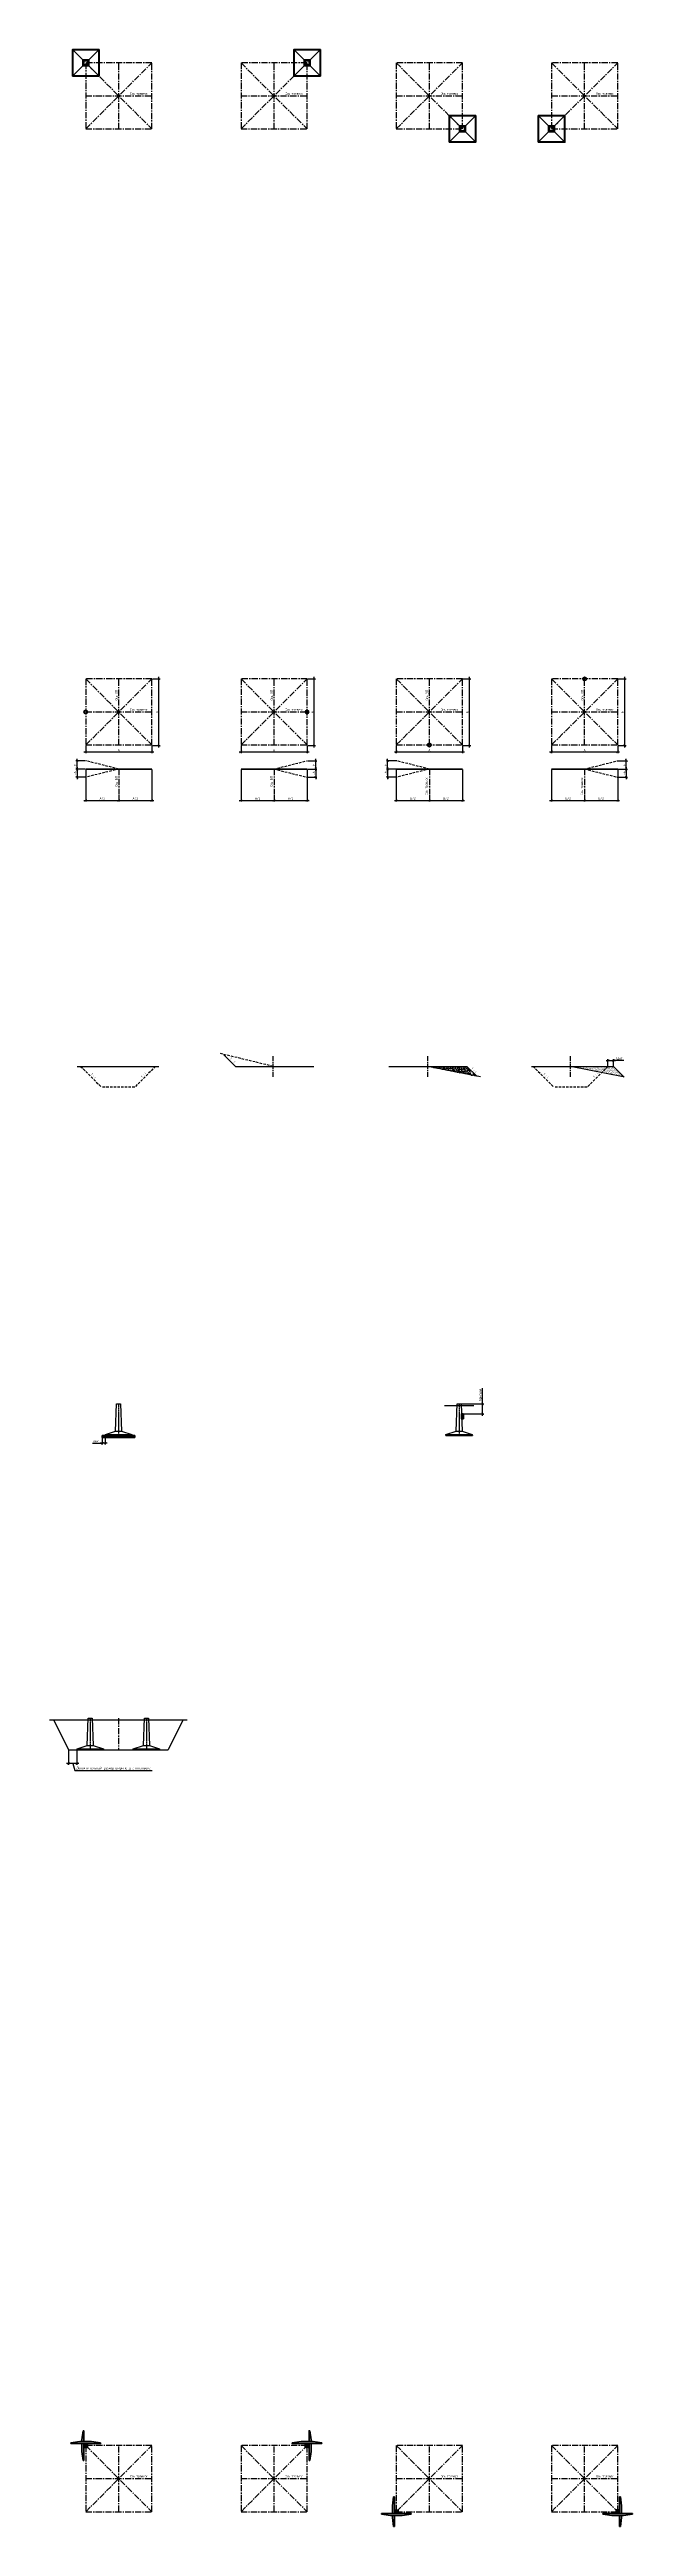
# Model space of a CAD drawing. Header units: millimetres. Extents: x 13371 to 72491, y -203173 to 48018.
import ezdxf

# ---------------------------------------------------------------- set-up
doc = ezdxf.new("R2010")
doc.units = ezdxf.units.MM
doc.linetypes.add('невидимая', pattern=[0.375, 0.25, -0.125])
doc.linetypes.add('осевая', pattern=[2, 1.25, -0.25, 0.25, -0.25])
for name, color, linetype, lineweight in [('Невидимая', 7, 'невидимая', 25), ('Осевая', 7, 'осевая', 25), ('Основная', 7, 'Continuous', 50), ('Тонкая', 7, 'Continuous', 25)]:
    doc.layers.add(name, color=color, linetype=linetype, lineweight=lineweight)
doc.layers.add('Непечатаемый', color=252, linetype='невидимая', lineweight=25, plot=False)
doc.styles.add('ГОСТ 2.304', font='CS_Gost2304.shx')
doc.dimstyles.new('СПДС', dxfattribs={"dimscale": 100, "dimtxt": 2.5, "dimasz": 2.5, "dimexe": 1.25, "dimexo": 0.625, "dimtad": 1, "dimdec": 0, "dimtxsty": 'ГОСТ 2.304', "dimblk": 'ARCHTICK', "dimblk1": 'ARCHTICK', "dimblk2": 'ARCHTICK', "dimcen": 2.5, "dimdle": 2, "dimadec": 0, "dimazin": 2, "dimtfac": 0.75, "dimtdec": 4, "dimtmove": 1, "dimatfit": 3, "dimfxl": 1, "dimtolj": 1, "dimarcsym": 1})

# ---------------------------------------------------------------- blocks, each defined once
blk = doc.blocks.new('_ArchTick')
at = {"color": 0, "linetype": 'ByBlock', "const_width": 0.15}
blk.add_lwpolyline([(-0.5, -0.5), (0.5, 0.5)], dxfattribs=at)
blk = doc.blocks.new('*D4')
at = {"layer": 'Defpoints', "color": 0, "ltscale": 100, "transparency": 16777216}
for p in [(16164, -24112), (17041, -24112), (17041, -24946)]:
    blk.add_point(p, dxfattribs=at)
at = {"layer": 'Тонкая', "color": 0, "lineweight": -2, "ltscale": 100, "transparency": 16777216}
for p, q in [((16979, -24112), (16039, -24112)), ((16979, -24946), (16039, -24946)), ((16164, -25146), (16164, -23912))]:
    blk.add_line(p, q, dxfattribs=at)
at = {"layer": 'Тонкая', "color": 0, "lineweight": -2, "ltscale": 100, "transparency": 16777216, "xscale": 250, "yscale": 250, "zscale": 250}
for p, rotation in [((16164, -24112), 90), ((16164, -24946), 270)]:
    blk.add_blockref('_ArchTick', p, dxfattribs=dict(at, rotation=rotation))
at = {"layer": 'Тонкая', "color": 0, "ltscale": 100, "transparency": 16777216, "insert": (15977, -24529), "char_height": 250, "attachment_point": 5, "rotation": 90, "style": 'ГОСТ 2.304'}
blk.add_mtext('\\A1;h', dxfattribs=at)
blk = doc.blocks.new('*D5')
at = {"layer": 'Defpoints', "color": 0, "ltscale": 100, "transparency": 16777216}
for p in [(17041, -24946), (16164, -25780), (17041, -25780)]:
    blk.add_point(p, dxfattribs=at)
at = {"layer": 'Тонкая', "color": 0, "lineweight": -2, "ltscale": 100, "transparency": 16777216}
for p, q in [((16979, -24946), (16039, -24946)), ((16164, -24746), (16164, -25980)), ((16979, -25780), (16039, -25780))]:
    blk.add_line(p, q, dxfattribs=at)
at = {"layer": 'Тонкая', "color": 0, "lineweight": -2, "ltscale": 100, "transparency": 16777216, "xscale": 250, "yscale": 250, "zscale": 250}
for p, rotation in [((16164, -24946), 90), ((16164, -25780), 270)]:
    blk.add_blockref('_ArchTick', p, dxfattribs=dict(at, rotation=rotation))
at = {"layer": 'Тонкая', "color": 0, "ltscale": 100, "transparency": 16777216, "insert": (15977, -25363), "char_height": 250, "attachment_point": 5, "rotation": 90, "style": 'ГОСТ 2.304'}
blk.add_mtext('\\A1;-h', dxfattribs=at)
blk = doc.blocks.new('*D6')
at = {"layer": 'Defpoints', "color": 0, "ltscale": 100, "transparency": 16777216}
for p in [(39491, -24112), (39491, -24946), (40368, -24112)]:
    blk.add_point(p, dxfattribs=at)
at = {"layer": 'Тонкая', "color": 0, "lineweight": -2, "ltscale": 100, "transparency": 16777216}
for p, q in [((39554, -24112), (40493, -24112)), ((39554, -24946), (40493, -24946)), ((40368, -25146), (40368, -23912))]:
    blk.add_line(p, q, dxfattribs=at)
at = {"layer": 'Тонкая', "color": 0, "lineweight": -2, "ltscale": 100, "transparency": 16777216, "xscale": 250, "yscale": 250, "zscale": 250}
for p, rotation in [((40368, -24112), 90), ((40368, -24946), 270)]:
    blk.add_blockref('_ArchTick', p, dxfattribs=dict(at, rotation=rotation))
at = {"layer": 'Тонкая', "color": 0, "ltscale": 100, "transparency": 16777216, "insert": (40181, -24529), "char_height": 250, "attachment_point": 5, "rotation": 90, "style": 'ГОСТ 2.304'}
blk.add_mtext('\\A1;h', dxfattribs=at)
blk = doc.blocks.new('*D7')
at = {"layer": 'Defpoints', "color": 0, "ltscale": 100, "transparency": 16777216}
for p in [(39491, -24946), (39491, -25780), (40368, -25780)]:
    blk.add_point(p, dxfattribs=at)
at = {"layer": 'Тонкая', "color": 0, "lineweight": -2, "ltscale": 100, "transparency": 16777216}
for p, q in [((39554, -24946), (40493, -24946)), ((40368, -24746), (40368, -25980)), ((39554, -25780), (40493, -25780))]:
    blk.add_line(p, q, dxfattribs=at)
at = {"layer": 'Тонкая', "color": 0, "lineweight": -2, "ltscale": 100, "transparency": 16777216, "xscale": 250, "yscale": 250, "zscale": 250}
for p, rotation in [((40368, -24946), 90), ((40368, -25780), 270)]:
    blk.add_blockref('_ArchTick', p, dxfattribs=dict(at, rotation=rotation))
at = {"layer": 'Тонкая', "color": 0, "ltscale": 100, "transparency": 16777216, "insert": (40181, -25363), "char_height": 250, "attachment_point": 5, "rotation": 90, "style": 'ГОСТ 2.304'}
blk.add_mtext('\\A1;-h', dxfattribs=at)
blk = doc.blocks.new('*D8')
at = {"layer": 'Defpoints', "color": 0, "ltscale": 100, "transparency": 16777216}
for p in [(17041, -24946), (20391, -27502), (20391, -28125)]:
    blk.add_point(p, dxfattribs=at)
at = {"layer": 'Тонкая', "color": 0, "lineweight": -2, "ltscale": 100, "transparency": 16777216}
for p, q in [((17041, -25008), (17041, -28250)), ((20391, -27565), (20391, -28250)), ((16841, -28125), (20591, -28125))]:
    blk.add_line(p, q, dxfattribs=at)
at = {"layer": 'Тонкая', "color": 0, "lineweight": -2, "ltscale": 100, "transparency": 16777216, "xscale": 250, "yscale": 250, "zscale": 250, "rotation": 180}
blk.add_blockref('_ArchTick', (17041, -28125), dxfattribs=at)
at = {"layer": 'Тонкая', "color": 0, "lineweight": -2, "ltscale": 100, "transparency": 16777216, "xscale": 250, "yscale": 250, "zscale": 250}
blk.add_blockref('_ArchTick', (20391, -28125), dxfattribs=at)
at = {"layer": 'Тонкая', "color": 0, "ltscale": 100, "transparency": 16777216, "insert": (18716, -27928), "char_height": 250, "attachment_point": 5, "style": 'ГОСТ 2.304'}
blk.add_mtext('\\A1;A/2', dxfattribs=at)
blk = doc.blocks.new('*D9')
at = {"layer": 'Defpoints', "color": 0, "ltscale": 100, "transparency": 16777216}
for p in [(23741, -24946), (20391, -27502), (23741, -28125)]:
    blk.add_point(p, dxfattribs=at)
at = {"layer": 'Тонкая', "color": 0, "lineweight": -2, "ltscale": 100, "transparency": 16777216}
for p, q in [((23741, -25008), (23741, -28250)), ((20391, -27565), (20391, -28250)), ((20191, -28125), (23941, -28125))]:
    blk.add_line(p, q, dxfattribs=at)
at = {"layer": 'Тонкая', "color": 0, "lineweight": -2, "ltscale": 100, "transparency": 16777216, "xscale": 250, "yscale": 250, "zscale": 250, "rotation": 180}
blk.add_blockref('_ArchTick', (20391, -28125), dxfattribs=at)
at = {"layer": 'Тонкая', "color": 0, "lineweight": -2, "ltscale": 100, "transparency": 16777216, "xscale": 250, "yscale": 250, "zscale": 250}
blk.add_blockref('_ArchTick', (23741, -28125), dxfattribs=at)
at = {"layer": 'Тонкая', "color": 0, "ltscale": 100, "transparency": 16777216, "insert": (22066, -27928), "char_height": 250, "attachment_point": 5, "style": 'ГОСТ 2.304'}
blk.add_mtext('\\A1;A/2', dxfattribs=at)
blk = doc.blocks.new('*D10')
at = {"layer": 'Defpoints', "color": 0, "ltscale": 100, "transparency": 16777216}
for p in [(32791, -24946), (36141, -27502), (36141, -28125)]:
    blk.add_point(p, dxfattribs=at)
at = {"layer": 'Тонкая', "color": 0, "lineweight": -2, "ltscale": 100, "transparency": 16777216}
for p, q in [((32791, -25008), (32791, -28250)), ((36141, -27565), (36141, -28250)), ((32591, -28125), (36341, -28125))]:
    blk.add_line(p, q, dxfattribs=at)
at = {"layer": 'Тонкая', "color": 0, "lineweight": -2, "ltscale": 100, "transparency": 16777216, "xscale": 250, "yscale": 250, "zscale": 250, "rotation": 180}
blk.add_blockref('_ArchTick', (32791, -28125), dxfattribs=at)
at = {"layer": 'Тонкая', "color": 0, "lineweight": -2, "ltscale": 100, "transparency": 16777216, "xscale": 250, "yscale": 250, "zscale": 250}
blk.add_blockref('_ArchTick', (36141, -28125), dxfattribs=at)
at = {"layer": 'Тонкая', "color": 0, "ltscale": 100, "transparency": 16777216, "insert": (34466, -27928), "char_height": 250, "attachment_point": 5, "style": 'ГОСТ 2.304'}
blk.add_mtext('\\A1;A/2', dxfattribs=at)
blk = doc.blocks.new('*D11')
at = {"layer": 'Defpoints', "color": 0, "ltscale": 100, "transparency": 16777216}
for p in [(39491, -24946), (36141, -27502), (39491, -28125)]:
    blk.add_point(p, dxfattribs=at)
at = {"layer": 'Тонкая', "color": 0, "lineweight": -2, "ltscale": 100, "transparency": 16777216}
for p, q in [((39491, -25008), (39491, -28250)), ((36141, -27565), (36141, -28250)), ((35941, -28125), (39691, -28125))]:
    blk.add_line(p, q, dxfattribs=at)
at = {"layer": 'Тонкая', "color": 0, "lineweight": -2, "ltscale": 100, "transparency": 16777216, "xscale": 250, "yscale": 250, "zscale": 250, "rotation": 180}
blk.add_blockref('_ArchTick', (36141, -28125), dxfattribs=at)
at = {"layer": 'Тонкая', "color": 0, "lineweight": -2, "ltscale": 100, "transparency": 16777216, "xscale": 250, "yscale": 250, "zscale": 250}
blk.add_blockref('_ArchTick', (39491, -28125), dxfattribs=at)
at = {"layer": 'Тонкая', "color": 0, "ltscale": 100, "transparency": 16777216, "insert": (37816, -27928), "char_height": 250, "attachment_point": 5, "style": 'ГОСТ 2.304'}
blk.add_mtext('\\A1;A/2', dxfattribs=at)
blk = doc.blocks.new('*D12')
at = {"layer": 'Defpoints', "color": 0, "ltscale": 100, "transparency": 16777216}
for p in [(47664, -24112), (48541, -24112), (48541, -24946)]:
    blk.add_point(p, dxfattribs=at)
at = {"layer": 'Тонкая', "color": 0, "lineweight": -2, "ltscale": 100, "transparency": 16777216}
for p, q in [((48479, -24112), (47539, -24112)), ((48479, -24946), (47539, -24946)), ((47664, -25146), (47664, -23912))]:
    blk.add_line(p, q, dxfattribs=at)
at = {"layer": 'Тонкая', "color": 0, "lineweight": -2, "ltscale": 100, "transparency": 16777216, "xscale": 250, "yscale": 250, "zscale": 250}
for p, rotation in [((47664, -24112), 90), ((47664, -24946), 270)]:
    blk.add_blockref('_ArchTick', p, dxfattribs=dict(at, rotation=rotation))
at = {"layer": 'Тонкая', "color": 0, "ltscale": 100, "transparency": 16777216, "insert": (47477, -24529), "char_height": 250, "attachment_point": 5, "rotation": 90, "style": 'ГОСТ 2.304'}
blk.add_mtext('\\A1;h', dxfattribs=at)
blk = doc.blocks.new('*D13')
at = {"layer": 'Defpoints', "color": 0, "ltscale": 100, "transparency": 16777216}
for p in [(48541, -24946), (47664, -25780), (48541, -25780)]:
    blk.add_point(p, dxfattribs=at)
at = {"layer": 'Тонкая', "color": 0, "lineweight": -2, "ltscale": 100, "transparency": 16777216}
for p, q in [((48479, -24946), (47539, -24946)), ((47664, -24746), (47664, -25980)), ((48479, -25780), (47539, -25780))]:
    blk.add_line(p, q, dxfattribs=at)
at = {"layer": 'Тонкая', "color": 0, "lineweight": -2, "ltscale": 100, "transparency": 16777216, "xscale": 250, "yscale": 250, "zscale": 250}
for p, rotation in [((47664, -24946), 90), ((47664, -25780), 270)]:
    blk.add_blockref('_ArchTick', p, dxfattribs=dict(at, rotation=rotation))
at = {"layer": 'Тонкая', "color": 0, "ltscale": 100, "transparency": 16777216, "insert": (47477, -25363), "char_height": 250, "attachment_point": 5, "rotation": 90, "style": 'ГОСТ 2.304'}
blk.add_mtext('\\A1;-h', dxfattribs=at)
blk = doc.blocks.new('*D14')
at = {"layer": 'Defpoints', "color": 0, "ltscale": 100, "transparency": 16777216}
for p in [(70991, -24112), (70991, -24946), (71868, -24112)]:
    blk.add_point(p, dxfattribs=at)
at = {"layer": 'Тонкая', "color": 0, "lineweight": -2, "ltscale": 100, "transparency": 16777216}
for p, q in [((71054, -24112), (71993, -24112)), ((71054, -24946), (71993, -24946)), ((71868, -25146), (71868, -23912))]:
    blk.add_line(p, q, dxfattribs=at)
at = {"layer": 'Тонкая', "color": 0, "lineweight": -2, "ltscale": 100, "transparency": 16777216, "xscale": 250, "yscale": 250, "zscale": 250}
for p, rotation in [((71868, -24112), 90), ((71868, -24946), 270)]:
    blk.add_blockref('_ArchTick', p, dxfattribs=dict(at, rotation=rotation))
at = {"layer": 'Тонкая', "color": 0, "ltscale": 100, "transparency": 16777216, "insert": (71681, -24529), "char_height": 250, "attachment_point": 5, "rotation": 90, "style": 'ГОСТ 2.304'}
blk.add_mtext('\\A1;h', dxfattribs=at)
blk = doc.blocks.new('*D15')
at = {"layer": 'Defpoints', "color": 0, "ltscale": 100, "transparency": 16777216}
for p in [(70991, -24946), (70991, -25780), (71868, -25780)]:
    blk.add_point(p, dxfattribs=at)
at = {"layer": 'Тонкая', "color": 0, "lineweight": -2, "ltscale": 100, "transparency": 16777216}
for p, q in [((71054, -24946), (71993, -24946)), ((71868, -24746), (71868, -25980)), ((71054, -25780), (71993, -25780))]:
    blk.add_line(p, q, dxfattribs=at)
at = {"layer": 'Тонкая', "color": 0, "lineweight": -2, "ltscale": 100, "transparency": 16777216, "xscale": 250, "yscale": 250, "zscale": 250}
for p, rotation in [((71868, -24946), 90), ((71868, -25780), 270)]:
    blk.add_blockref('_ArchTick', p, dxfattribs=dict(at, rotation=rotation))
at = {"layer": 'Тонкая', "color": 0, "ltscale": 100, "transparency": 16777216, "insert": (71681, -25363), "char_height": 250, "attachment_point": 5, "rotation": 90, "style": 'ГОСТ 2.304'}
blk.add_mtext('\\A1;-h', dxfattribs=at)
blk = doc.blocks.new('*D16')
at = {"layer": 'Defpoints', "color": 0, "ltscale": 100, "transparency": 16777216}
for p in [(48541, -24946), (51891, -27502), (51891, -28125)]:
    blk.add_point(p, dxfattribs=at)
at = {"layer": 'Тонкая', "color": 0, "lineweight": -2, "ltscale": 100, "transparency": 16777216}
for p, q in [((48541, -25008), (48541, -28250)), ((51891, -27565), (51891, -28250)), ((48341, -28125), (52091, -28125))]:
    blk.add_line(p, q, dxfattribs=at)
at = {"layer": 'Тонкая', "color": 0, "lineweight": -2, "ltscale": 100, "transparency": 16777216, "xscale": 250, "yscale": 250, "zscale": 250, "rotation": 180}
blk.add_blockref('_ArchTick', (48541, -28125), dxfattribs=at)
at = {"layer": 'Тонкая', "color": 0, "lineweight": -2, "ltscale": 100, "transparency": 16777216, "xscale": 250, "yscale": 250, "zscale": 250}
blk.add_blockref('_ArchTick', (51891, -28125), dxfattribs=at)
at = {"layer": 'Тонкая', "color": 0, "ltscale": 100, "transparency": 16777216, "insert": (50216, -27928), "char_height": 250, "attachment_point": 5, "style": 'ГОСТ 2.304'}
blk.add_mtext('\\A1;В/2', dxfattribs=at)
blk = doc.blocks.new('*D17')
at = {"layer": 'Defpoints', "color": 0, "ltscale": 100, "transparency": 16777216}
for p in [(55241, -24946), (51891, -27502), (55241, -28125)]:
    blk.add_point(p, dxfattribs=at)
at = {"layer": 'Тонкая', "color": 0, "lineweight": -2, "ltscale": 100, "transparency": 16777216}
for p, q in [((55241, -25008), (55241, -28250)), ((51891, -27565), (51891, -28250)), ((51691, -28125), (55441, -28125))]:
    blk.add_line(p, q, dxfattribs=at)
at = {"layer": 'Тонкая', "color": 0, "lineweight": -2, "ltscale": 100, "transparency": 16777216, "xscale": 250, "yscale": 250, "zscale": 250, "rotation": 180}
blk.add_blockref('_ArchTick', (51891, -28125), dxfattribs=at)
at = {"layer": 'Тонкая', "color": 0, "lineweight": -2, "ltscale": 100, "transparency": 16777216, "xscale": 250, "yscale": 250, "zscale": 250}
blk.add_blockref('_ArchTick', (55241, -28125), dxfattribs=at)
at = {"layer": 'Тонкая', "color": 0, "ltscale": 100, "transparency": 16777216, "insert": (53566, -27928), "char_height": 250, "attachment_point": 5, "style": 'ГОСТ 2.304'}
blk.add_mtext('\\A1;В/2', dxfattribs=at)
blk = doc.blocks.new('*D18')
at = {"layer": 'Defpoints', "color": 0, "ltscale": 100, "transparency": 16777216}
for p in [(64291, -24946), (67641, -27502), (67641, -28125)]:
    blk.add_point(p, dxfattribs=at)
at = {"layer": 'Тонкая', "color": 0, "lineweight": -2, "ltscale": 100, "transparency": 16777216}
for p, q in [((64291, -25008), (64291, -28250)), ((67641, -27565), (67641, -28250)), ((64091, -28125), (67841, -28125))]:
    blk.add_line(p, q, dxfattribs=at)
at = {"layer": 'Тонкая', "color": 0, "lineweight": -2, "ltscale": 100, "transparency": 16777216, "xscale": 250, "yscale": 250, "zscale": 250, "rotation": 180}
blk.add_blockref('_ArchTick', (64291, -28125), dxfattribs=at)
at = {"layer": 'Тонкая', "color": 0, "lineweight": -2, "ltscale": 100, "transparency": 16777216, "xscale": 250, "yscale": 250, "zscale": 250}
blk.add_blockref('_ArchTick', (67641, -28125), dxfattribs=at)
at = {"layer": 'Тонкая', "color": 0, "ltscale": 100, "transparency": 16777216, "insert": (65966, -27928), "char_height": 250, "attachment_point": 5, "style": 'ГОСТ 2.304'}
blk.add_mtext('\\A1;В/2', dxfattribs=at)
blk = doc.blocks.new('*D19')
at = {"layer": 'Defpoints', "color": 0, "ltscale": 100, "transparency": 16777216}
for p in [(70991, -24946), (67641, -27502), (70991, -28125)]:
    blk.add_point(p, dxfattribs=at)
at = {"layer": 'Тонкая', "color": 0, "lineweight": -2, "ltscale": 100, "transparency": 16777216}
for p, q in [((70991, -25008), (70991, -28250)), ((67641, -27565), (67641, -28250)), ((67441, -28125), (71191, -28125))]:
    blk.add_line(p, q, dxfattribs=at)
at = {"layer": 'Тонкая', "color": 0, "lineweight": -2, "ltscale": 100, "transparency": 16777216, "xscale": 250, "yscale": 250, "zscale": 250, "rotation": 180}
blk.add_blockref('_ArchTick', (67641, -28125), dxfattribs=at)
at = {"layer": 'Тонкая', "color": 0, "lineweight": -2, "ltscale": 100, "transparency": 16777216, "xscale": 250, "yscale": 250, "zscale": 250}
blk.add_blockref('_ArchTick', (70991, -28125), dxfattribs=at)
at = {"layer": 'Тонкая', "color": 0, "ltscale": 100, "transparency": 16777216, "insert": (69316, -27928), "char_height": 250, "attachment_point": 5, "style": 'ГОСТ 2.304'}
blk.add_mtext('\\A1;В/2', dxfattribs=at)
blk = doc.blocks.new('*D20')
at = {"layer": 'Defpoints', "color": 0, "ltscale": 100, "transparency": 16777216}
for p in [(17041, -22508), (23741, -22508), (23741, -23211)]:
    blk.add_point(p, dxfattribs=at)
at = {"layer": 'Тонкая', "color": 0, "lineweight": -2, "ltscale": 100, "transparency": 16777216}
for p, q in [((17041, -22571), (17041, -23336)), ((23741, -22571), (23741, -23336)), ((16841, -23211), (23941, -23211))]:
    blk.add_line(p, q, dxfattribs=at)
at = {"layer": 'Тонкая', "color": 0, "lineweight": -2, "ltscale": 100, "transparency": 16777216, "xscale": 250, "yscale": 250, "zscale": 250, "rotation": 180}
blk.add_blockref('_ArchTick', (17041, -23211), dxfattribs=at)
at = {"layer": 'Тонкая', "color": 0, "lineweight": -2, "ltscale": 100, "transparency": 16777216, "xscale": 250, "yscale": 250, "zscale": 250}
blk.add_blockref('_ArchTick', (23741, -23211), dxfattribs=at)
at = {"layer": 'Тонкая', "color": 0, "ltscale": 100, "transparency": 16777216, "insert": (20391, -23024), "char_height": 250, "attachment_point": 5, "style": 'ГОСТ 2.304'}
blk.add_mtext('\\A1;А', dxfattribs=at)
blk = doc.blocks.new('*D21')
at = {"layer": 'Defpoints', "color": 0, "ltscale": 100, "transparency": 16777216}
for p in [(23741, -15808), (24468, -15808), (23741, -22571)]:
    blk.add_point(p, dxfattribs=at)
at = {"layer": 'Тонкая', "color": 0, "lineweight": -2, "ltscale": 100, "transparency": 16777216}
for p, q in [((23804, -15808), (24593, -15808)), ((24468, -22771), (24468, -15608)), ((23804, -22571), (24593, -22571))]:
    blk.add_line(p, q, dxfattribs=at)
at = {"layer": 'Тонкая', "color": 0, "lineweight": -2, "ltscale": 100, "transparency": 16777216, "xscale": 250, "yscale": 250, "zscale": 250}
for p, rotation in [((24468, -15808), 90), ((24468, -22571), 270)]:
    blk.add_blockref('_ArchTick', p, dxfattribs=dict(at, rotation=rotation))
at = {"layer": 'Тонкая', "color": 0, "ltscale": 100, "transparency": 16777216, "insert": (24281, -19190), "char_height": 250, "attachment_point": 5, "rotation": 90, "style": 'ГОСТ 2.304'}
blk.add_mtext('\\A1;В', dxfattribs=at)
blk = doc.blocks.new('*D22')
at = {"layer": 'Defpoints', "color": 0, "ltscale": 100, "transparency": 16777216}
for p in [(32791, -22508), (39491, -22508), (39491, -23211)]:
    blk.add_point(p, dxfattribs=at)
at = {"layer": 'Тонкая', "color": 0, "lineweight": -2, "ltscale": 100, "transparency": 16777216}
for p, q in [((32791, -22571), (32791, -23336)), ((39491, -22571), (39491, -23336)), ((32591, -23211), (39691, -23211))]:
    blk.add_line(p, q, dxfattribs=at)
at = {"layer": 'Тонкая', "color": 0, "lineweight": -2, "ltscale": 100, "transparency": 16777216, "xscale": 250, "yscale": 250, "zscale": 250, "rotation": 180}
blk.add_blockref('_ArchTick', (32791, -23211), dxfattribs=at)
at = {"layer": 'Тонкая', "color": 0, "lineweight": -2, "ltscale": 100, "transparency": 16777216, "xscale": 250, "yscale": 250, "zscale": 250}
blk.add_blockref('_ArchTick', (39491, -23211), dxfattribs=at)
at = {"layer": 'Тонкая', "color": 0, "ltscale": 100, "transparency": 16777216, "insert": (36141, -23024), "char_height": 250, "attachment_point": 5, "style": 'ГОСТ 2.304'}
blk.add_mtext('\\A1;А', dxfattribs=at)
blk = doc.blocks.new('*D23')
at = {"layer": 'Defpoints', "color": 0, "ltscale": 100, "transparency": 16777216}
for p in [(39491, -15808), (40218, -15808), (39491, -22571)]:
    blk.add_point(p, dxfattribs=at)
at = {"layer": 'Тонкая', "color": 0, "lineweight": -2, "ltscale": 100, "transparency": 16777216}
for p, q in [((39554, -15808), (40343, -15808)), ((40218, -22771), (40218, -15608)), ((39554, -22571), (40343, -22571))]:
    blk.add_line(p, q, dxfattribs=at)
at = {"layer": 'Тонкая', "color": 0, "lineweight": -2, "ltscale": 100, "transparency": 16777216, "xscale": 250, "yscale": 250, "zscale": 250}
for p, rotation in [((40218, -15808), 90), ((40218, -22571), 270)]:
    blk.add_blockref('_ArchTick', p, dxfattribs=dict(at, rotation=rotation))
at = {"layer": 'Тонкая', "color": 0, "ltscale": 100, "transparency": 16777216, "insert": (40031, -19190), "char_height": 250, "attachment_point": 5, "rotation": 90, "style": 'ГОСТ 2.304'}
blk.add_mtext('\\A1;В', dxfattribs=at)
blk = doc.blocks.new('*D24')
at = {"layer": 'Defpoints', "color": 0, "ltscale": 100, "transparency": 16777216}
for p in [(48541, -22508), (55241, -22508), (55241, -23211)]:
    blk.add_point(p, dxfattribs=at)
at = {"layer": 'Тонкая', "color": 0, "lineweight": -2, "ltscale": 100, "transparency": 16777216}
for p, q in [((48541, -22571), (48541, -23336)), ((55241, -22571), (55241, -23336)), ((48341, -23211), (55441, -23211))]:
    blk.add_line(p, q, dxfattribs=at)
at = {"layer": 'Тонкая', "color": 0, "lineweight": -2, "ltscale": 100, "transparency": 16777216, "xscale": 250, "yscale": 250, "zscale": 250, "rotation": 180}
blk.add_blockref('_ArchTick', (48541, -23211), dxfattribs=at)
at = {"layer": 'Тонкая', "color": 0, "lineweight": -2, "ltscale": 100, "transparency": 16777216, "xscale": 250, "yscale": 250, "zscale": 250}
blk.add_blockref('_ArchTick', (55241, -23211), dxfattribs=at)
at = {"layer": 'Тонкая', "color": 0, "ltscale": 100, "transparency": 16777216, "insert": (51891, -23024), "char_height": 250, "attachment_point": 5, "style": 'ГОСТ 2.304'}
blk.add_mtext('\\A1;А', dxfattribs=at)
blk = doc.blocks.new('*D25')
at = {"layer": 'Defpoints', "color": 0, "ltscale": 100, "transparency": 16777216}
for p in [(55241, -15808), (55968, -15808), (55241, -22571)]:
    blk.add_point(p, dxfattribs=at)
at = {"layer": 'Тонкая', "color": 0, "lineweight": -2, "ltscale": 100, "transparency": 16777216}
for p, q in [((55304, -15808), (56093, -15808)), ((55968, -22771), (55968, -15608)), ((55304, -22571), (56093, -22571))]:
    blk.add_line(p, q, dxfattribs=at)
at = {"layer": 'Тонкая', "color": 0, "lineweight": -2, "ltscale": 100, "transparency": 16777216, "xscale": 250, "yscale": 250, "zscale": 250}
for p, rotation in [((55968, -15808), 90), ((55968, -22571), 270)]:
    blk.add_blockref('_ArchTick', p, dxfattribs=dict(at, rotation=rotation))
at = {"layer": 'Тонкая', "color": 0, "ltscale": 100, "transparency": 16777216, "insert": (55781, -19190), "char_height": 250, "attachment_point": 5, "rotation": 90, "style": 'ГОСТ 2.304'}
blk.add_mtext('\\A1;В', dxfattribs=at)
blk = doc.blocks.new('*D26')
at = {"layer": 'Defpoints', "color": 0, "ltscale": 100, "transparency": 16777216}
for p in [(64291, -22508), (70991, -22508), (70991, -23211)]:
    blk.add_point(p, dxfattribs=at)
at = {"layer": 'Тонкая', "color": 0, "lineweight": -2, "ltscale": 100, "transparency": 16777216}
for p, q in [((64291, -22571), (64291, -23336)), ((70991, -22571), (70991, -23336)), ((64091, -23211), (71191, -23211))]:
    blk.add_line(p, q, dxfattribs=at)
at = {"layer": 'Тонкая', "color": 0, "lineweight": -2, "ltscale": 100, "transparency": 16777216, "xscale": 250, "yscale": 250, "zscale": 250, "rotation": 180}
blk.add_blockref('_ArchTick', (64291, -23211), dxfattribs=at)
at = {"layer": 'Тонкая', "color": 0, "lineweight": -2, "ltscale": 100, "transparency": 16777216, "xscale": 250, "yscale": 250, "zscale": 250}
blk.add_blockref('_ArchTick', (70991, -23211), dxfattribs=at)
at = {"layer": 'Тонкая', "color": 0, "ltscale": 100, "transparency": 16777216, "insert": (67641, -23024), "char_height": 250, "attachment_point": 5, "style": 'ГОСТ 2.304'}
blk.add_mtext('\\A1;А', dxfattribs=at)
blk = doc.blocks.new('*D27')
at = {"layer": 'Defpoints', "color": 0, "ltscale": 100, "transparency": 16777216}
for p in [(70991, -15808), (71718, -15808), (70991, -22571)]:
    blk.add_point(p, dxfattribs=at)
at = {"layer": 'Тонкая', "color": 0, "lineweight": -2, "ltscale": 100, "transparency": 16777216}
for p, q in [((71054, -15808), (71843, -15808)), ((71718, -22771), (71718, -15608)), ((71054, -22571), (71843, -22571))]:
    blk.add_line(p, q, dxfattribs=at)
at = {"layer": 'Тонкая', "color": 0, "lineweight": -2, "ltscale": 100, "transparency": 16777216, "xscale": 250, "yscale": 250, "zscale": 250}
for p, rotation in [((71718, -15808), 90), ((71718, -22571), 270)]:
    blk.add_blockref('_ArchTick', p, dxfattribs=dict(at, rotation=rotation))
at = {"layer": 'Тонкая', "color": 0, "ltscale": 100, "transparency": 16777216, "insert": (71531, -19190), "char_height": 250, "attachment_point": 5, "rotation": 90, "style": 'ГОСТ 2.304'}
blk.add_mtext('\\A1;В', dxfattribs=at)
blk = doc.blocks.new('*D28')
at = {"color": 0, "lineweight": -2, "ltscale": 100, "transparency": 16777216}
for p, q in [((69808, -54499), (70754, -54499)), ((70008, -55037), (70008, -54374)), ((70554, -55037), (70554, -54374)), ((71619, -54499), (70554, -54499))]:
    blk.add_line(p, q, dxfattribs=at)
at = {"layer": 'Defpoints', "color": 0, "ltscale": 100, "transparency": 16777216}
for p in [(70008, -55099), (70554, -54499), (70554, -55099)]:
    blk.add_point(p, dxfattribs=at)
at = {"color": 0, "lineweight": -2, "ltscale": 100, "transparency": 16777216, "xscale": 250, "yscale": 250, "zscale": 250, "rotation": 180}
blk.add_blockref('_ArchTick', (70008, -54499), dxfattribs=at)
at = {"color": 0, "lineweight": -2, "ltscale": 100, "transparency": 16777216, "xscale": 250, "yscale": 250, "zscale": 250}
blk.add_blockref('_ArchTick', (70554, -54499), dxfattribs=at)
at = {"color": 0, "ltscale": 100, "transparency": 16777216, "insert": (71218, -54304), "char_height": 250, "attachment_point": 5, "style": 'ГОСТ 2.304'}
blk.add_mtext('\\A1;lдоп.', dxfattribs=at)
blk = doc.blocks.new('*D29')
at = {"color": 0, "lineweight": -2, "ltscale": 100, "transparency": 16777216}
for p, q in [((18717, -92600), (18717, -93438)), ((19017, -92600), (19017, -93438)), ((17712, -93313), (18717, -93313)), ((19217, -93313), (18517, -93313))]:
    blk.add_line(p, q, dxfattribs=at)
at = {"layer": 'Defpoints', "color": 0, "ltscale": 100, "transparency": 16777216}
for p in [(18717, -92538), (19017, -92538), (18717, -93313)]:
    blk.add_point(p, dxfattribs=at)
at = {"color": 0, "lineweight": -2, "ltscale": 100, "transparency": 16777216, "xscale": 250, "yscale": 250, "zscale": 250, "rotation": 180}
blk.add_blockref('_ArchTick', (18717, -93313), dxfattribs=at)
at = {"color": 0, "lineweight": -2, "ltscale": 100, "transparency": 16777216, "xscale": 250, "yscale": 250, "zscale": 250}
blk.add_blockref('_ArchTick', (19017, -93313), dxfattribs=at)
at = {"color": 0, "ltscale": 100, "transparency": 16777216, "insert": (18088, -93119), "char_height": 250, "attachment_point": 5, "style": 'ГОСТ 2.304'}
blk.add_mtext('\\A1;свес', dxfattribs=at)
blk = doc.blocks.new('*D32')
at = {"color": 0, "lineweight": -2, "ltscale": 100, "transparency": 16777216}
for p, q in [((57297, -89338), (57297, -87744)), ((55168, -89338), (57422, -89338)), ((55413, -90344), (57422, -90344)), ((57297, -90544), (57297, -89338))]:
    blk.add_line(p, q, dxfattribs=at)
at = {"layer": 'Defpoints', "color": 0, "ltscale": 100, "transparency": 16777216}
for p in [(55106, -89338), (55350, -90344), (57297, -89338)]:
    blk.add_point(p, dxfattribs=at)
at = {"color": 0, "lineweight": -2, "ltscale": 100, "transparency": 16777216, "xscale": 250, "yscale": 250, "zscale": 250}
for p, rotation in [((57297, -89338), 90), ((57297, -90344), 270)]:
    blk.add_blockref('_ArchTick', p, dxfattribs=dict(at, rotation=rotation))
at = {"color": 0, "ltscale": 100, "transparency": 16777216, "insert": (57078, -88416), "char_height": 250, "attachment_point": 5, "rotation": 90, "style": 'ГОСТ 2.304'}
blk.add_mtext('\\A1;hригеля', dxfattribs=at)
blk = doc.blocks.new('*D33')
at = {"color": 0, "lineweight": -2, "ltscale": 100, "transparency": 16777216}
for p, q in [((15299, -124470), (15299, -125939)), ((16150, -124470), (16150, -125939)), ((16350, -125814), (15099, -125814)), ((15724, -125814), (15934, -126513)), ((15934, -126513), (23790, -126513))]:
    blk.add_line(p, q, dxfattribs=at)
at = {"layer": 'Defpoints', "color": 0, "ltscale": 100, "transparency": 16777216}
for p in [(15299, -124408), (16150, -124408), (15299, -125814)]:
    blk.add_point(p, dxfattribs=at)
at = {"color": 0, "lineweight": -2, "ltscale": 100, "transparency": 16777216, "xscale": 250, "yscale": 250, "zscale": 250, "rotation": 180}
blk.add_blockref('_ArchTick', (15299, -125814), dxfattribs=at)
at = {"color": 0, "lineweight": -2, "ltscale": 100, "transparency": 16777216, "xscale": 250, "yscale": 250, "zscale": 250}
blk.add_blockref('_ArchTick', (16150, -125814), dxfattribs=at)
at = {"color": 0, "ltscale": 100, "transparency": 16777216, "insert": (19862, -126291), "char_height": 250, "attachment_point": 5, "style": 'ГОСТ 2.304'}
blk.add_mtext('\\A1;Дополнительный размер ширине дна котлована', dxfattribs=at)

msp = doc.modelspace()

# ---------------------------------------------------------------- hatches: boundary and pattern name
at = {"ltscale": 100}
h = msp.add_hatch(dxfattribs=at)
h.set_pattern_fill('БЕТОН И ИЗДЕЛИЯ ИЗ НЕГО', color=256, scale=200, pattern_type=2)
h.set_pattern_definition([(45, (0, 0), (-70.71068, 70.71068), []), (45, (70.71, 0), (-70.71068, 70.71068), [125, -27, 0, -27])])
h.paths.add_polyline_path([(55160.5, -90844.5), (55350.5, -90844.5), (55350.5, -90344.5), (55160.5, -90344.5)])
h = msp.add_hatch(dxfattribs=at)
h.set_pattern_fill('БЕТОННАЯ ПОДГОТОВКА', color=256, scale=400, pattern_type=2)
h.set_pattern_definition([(45, (60, 60), (4e-14, 400), [56.56, -113.12, 28.28, -169.72, 56.56, -141.4454]), (135, (320, 80), (-400, 4e-14), [56.56, -84.84, 28.28, -141.44, 56.56, -198.0054]), (63.43495, (0, 0), (2e-08, 400), [44.72, -178.88, 44.72, -178.8936]), (116.56505, (0, 0), (-2e-07, 400), [44.72, -178.88, 44.72, -178.8936]), (0, (0, 40), (0, 400), [20, -160, 40, -160, 20]), (0, (0, 100), (0, 400), [-60, 40, -160, 0, -140, 0]), (0, (0, 120), (0, 400), [-160, 0, -120, 40, -80, 0]), (0, (0, 180), (0, 400), [-80, 0, -100, 40, -180, 0]), (0, (0, 240), (0, 400), [-80, 40, -160, 40, -80, 0]), (0, (0, 340), (0, 400), [-60, 40, -80, 0, -220, 0]), (0, (0, 360), (0, 400), [-80, 0, -240, 40, -40, 0]), (90, (20, 80), (-400, 2e-14), [-120, 0, -120, 0, -160, 0]), (90, (60, 0), (-400, 2e-14), [-60, 40, -160, 0, -140, 0]), (90, (100, 0), (-400, 2e-14), [-160, 0, -140, 40, -60, 0]), (90, (320, 0), (-400, 2e-14), [-80, 40, -200, 40, -40, 0]), (90, (40, 40), (-400, 2e-14), [-120, 0, -140, 0, -140, 0]), (90, (80, 40), (-400, 2e-14), [-100, 0, -220, 0, -80, 0]), (90, (120, 60), (-400, 2e-14), [-200, 0, -60, 0, -140, 0]), (90, (140, 20), (-400, 2e-14), [-180, 0, -80, 0, -100, 0]), (90, (180, 80), (-400, 2e-14), [-160, 0, -60, 0, -160, 0]), (90, (200, 100), (-400, 2e-14), [-180, 0, -80, 0, -140, 0]), (90, (220, 0), (-400, 2e-14), [-240, 0, -100, 0, -60, 0]), (90, (240, 60), (-400, 2e-14), [-80, 0, -160, 0, -160, 0]), (90, (260, 40), (-400, 2e-14), [-180, 0, -100, 0, -120, 0]), (90, (280, 20), (-400, 2e-14), [-160, 0, -120, 0, -120, 0]), (90, (320, 40), (-400, 2e-14), [-120, 0, -120, 0, -160, 0]), (90, (360, 60), (-400, 2e-14), [-160, 0, -80, 0, -160, 0]), (90, (380, 80), (-400, 2e-14), [-60, 0, -240, 0, -100, 0])])
h.paths.add_polyline_path([(22016.6, -92537.8), (21716.6, -92537.8), (19016.6, -92537.8), (18716.6, -92537.8), (18716.6, -92737.8), (20375.5, -92737.8), (22016.6, -92737.8)])
h = msp.add_hatch(dxfattribs=at)
h.set_pattern_fill('БЕТОН И ИЗДЕЛИЯ ИЗ НЕГО', color=256, scale=200, pattern_type=2)
h.set_pattern_definition([(45, (37303.96, 7483.18), (-70.71068, 70.71068), []), (45, (37374.67, 7483.18), (-70.71068, 70.71068), [125, -27, 0, -27])])
h.paths.add_polyline_path([(16841.4, -195173.2), (17241.4, -195173.2), (17241.4, -194773.2), (16841.4, -194773.2)])
h = msp.add_hatch(dxfattribs=at)
h.set_pattern_fill('БЕТОН И ИЗДЕЛИЯ ИЗ НЕГО', color=256, scale=200, pattern_type=2)
h.set_pattern_definition([(45, (53440.65, 7483.18), (-70.71068, 70.71068), []), (45, (53511.36, 7483.18), (-70.71068, 70.71068), [125, -27, 0, -27])])
h.paths.add_polyline_path([(39691.4, -195173.2), (39291.4, -195173.2), (39291.4, -194773.2), (39691.4, -194773.2)])
h = msp.add_hatch(dxfattribs=at)
h.set_pattern_fill('БЕТОН И ИЗДЕЛИЯ ИЗ НЕГО', color=256, scale=200, pattern_type=2)
h.set_pattern_definition([(45, (68803.96, 9730.41), (-70.71068, 70.71068), []), (45, (68874.67, 9730.41), (-70.71068, 70.71068), [125, -27, 0, -27])])
h.paths.add_polyline_path([(48341.4, -201473.2), (48741.4, -201473.2), (48741.4, -201873.2), (48341.4, -201873.2)])
at = {"layer": 'Тонкая', "ltscale": 100}
h = msp.add_hatch(dxfattribs=at)
h.set_pattern_fill('ПЕСЧАНЫЙ ИЛИ СУПЕСЧАНЫЕ ГРУНТЫ', color=256, scale=750, pattern_type=2)
h.set_pattern_definition([(37.5, (0, 0), (-6.00012, 183.52996), [0, -144.78, 0, -161.925, 0, -154.78125]), (7.5, (0, 0), (168.5712, 268.8094), [0, -78.105, 0, -130.4925, 0, -50.00625]), (327.5, (-117.16, 0), (296.62214, 0.53894), [0, -47.625, 0, -171.45, 0, -223.8375]), (317.5, (-117.16, 0), (286.3337, 83.5985), [0, -23.8125, 0, -112.395, 0, -128.5875])])
h.paths.add_polyline_path([(55706.1, -55099.4), (51736.7, -55099.4), (56706.1, -56099.4)])
h = msp.add_hatch(dxfattribs=at)
h.set_pattern_fill('ПЕСЧАНЫЙ ИЛИ СУПЕСЧАНЫЕ ГРУНТЫ', color=256, scale=750, pattern_type=2)
h.set_pattern_definition([(37.5, (14470.59, 0), (-6.00012, 183.52996), [0, -144.78, 0, -161.925, 0, -154.78125]), (7.5, (14470.59, 0), (168.5712, 268.8094), [0, -78.105, 0, -130.4925, 0, -50.00625]), (327.5, (14353.43, 0), (296.62214, 0.53894), [0, -47.625, 0, -171.45, 0, -223.8375]), (317.5, (14353.43, 0), (286.3337, 83.5985), [0, -23.8125, 0, -112.395, 0, -128.5875])])
h.paths.add_polyline_path([(70554.2, -55099.4), (66207.3, -55099.4), (71649.3, -56194.5)])
h = msp.add_hatch(dxfattribs=at)
h.set_pattern_fill('БЕТОН И ИЗДЕЛИЯ ИЗ НЕГО', color=256, scale=200, pattern_type=2)
h.set_pattern_definition([(45, (84940.65, 9730.41), (-70.71068, 70.71068), []), (45, (85011.36, 9730.41), (-70.71068, 70.71068), [125, -27, 0, -27])])
h.paths.add_polyline_path([(71191.4, -201473.2), (70791.4, -201473.2), (70791.4, -201873.2), (71191.4, -201873.2)])

# ---------------------------------------------------------------- linework, layer by layer
at = {"ltscale": 100}
for p, q in [((20166.6, -89337.8), (20566.6, -89337.8)), ((56392.5, -89537.8), (53418.8, -89537.8)), ((54705.7, -89337.8), (55105.7, -89337.8)), ((19031.6, -92437.8), (21701.6, -92437.8)), ((20066.6, -92087.8), (20666.6, -92087.8)), ((53555.7, -92537.8), (56255.7, -92537.8)), ((53570.7, -92437.8), (56240.7, -92437.8)), ((54605.7, -92087.8), (55205.7, -92087.8)), ((27328.9, -121407.6), (13370.8, -121407.6)), ((13798.8, -121407.6), (15298.8, -124407.6)), ((16149.9, -121407.6), (14649.9, -121407.6)), ((17299.9, -121207.6), (17699.9, -121207.6)), ((22999.9, -121207.6), (23399.9, -121207.6)), ((26900.9, -121407.6), (25400.9, -124407.6)), ((15298.8, -124407.6), (25400.9, -124407.6)), ((16164.9, -124307.6), (18834.9, -124307.6)), ((17199.9, -123957.6), (17799.9, -123957.6)), ((21864.9, -124307.6), (24534.9, -124307.6)), ((22899.9, -123957.6), (23499.9, -123957.6))]:
    msp.add_line(p, q, dxfattribs=at)
for points in [[(19016.6, -92537.8), (19031.6, -92437.8), (20066.6, -92087.8), (20166.6, -89337.8), (20566.6, -89337.8), (20666.6, -92087.8), (21701.6, -92437.8), (21716.6, -92537.8)], [(53555.7, -92537.8), (53570.7, -92437.8), (54605.7, -92087.8), (54705.7, -89337.8), (55105.7, -89337.8), (55205.7, -92087.8), (56240.7, -92437.8), (56255.7, -92537.8)], [(16149.9, -124407.6), (16164.9, -124307.6), (17199.9, -123957.6), (17299.9, -121207.6), (17699.9, -121207.6), (17799.9, -123957.6), (18834.9, -124307.6), (18849.9, -124407.6)], [(21849.9, -124407.6), (21864.9, -124307.6), (22899.9, -123957.6), (22999.9, -121207.6), (23399.9, -121207.6), (23499.9, -123957.6), (24534.9, -124307.6), (24549.9, -124407.6)], [(16841.4, -195173.2), (17241.4, -195173.2), (17241.4, -194773.2), (16841.4, -194773.2), (16841.4, -195173.2)], [(39691.4, -195173.2), (39291.4, -195173.2), (39291.4, -194773.2), (39691.4, -194773.2), (39691.4, -195173.2)], [(48341.4, -201473.2), (48741.4, -201473.2), (48741.4, -201873.2), (48341.4, -201873.2), (48341.4, -201473.2)], [(71191.4, -201473.2), (70791.4, -201473.2), (70791.4, -201873.2), (71191.4, -201873.2), (71191.4, -201473.2)]]:
    msp.add_lwpolyline(points, dxfattribs=at)
at = {"layer": 'Невидимая', "ltscale": 1000}
for p, q in [((20391.4, -24945.9), (17041.4, -24112)), ((20391.4, -24945.9), (17041.4, -25779.8)), ((36141.4, -24945.9), (39491.4, -24112)), ((36141.4, -24945.9), (39491.4, -25779.8)), ((51891.4, -24945.9), (48541.4, -24112)), ((51891.4, -24945.9), (48541.4, -25779.8)), ((67641.4, -24945.9), (70991.4, -24112)), ((67641.4, -24945.9), (70991.4, -25779.8)), ((16526.1, -55099.4), (18647.4, -57220.7)), ((24127.3, -55099.4), (22006, -57220.7)), ((36037.9, -55099.4), (30708.3, -53806.8)), ((62406.7, -55099.4), (64528, -57220.7)), ((70007.9, -55099.4), (67886.6, -57220.7)), ((22006, -57220.7), (18647.4, -57220.7)), ((67886.6, -57220.7), (64528, -57220.7))]:
    msp.add_line(p, q, dxfattribs=at)
at = {"layer": 'Непечатаемый', "ltscale": 100}
for p, q in [((17241.4, -194973.2), (16841.4, -194973.2)), ((17041.4, -195173.2), (17041.4, -194773.2)), ((39291.4, -194973.2), (39691.4, -194973.2)), ((39491.4, -195173.2), (39491.4, -194773.2)), ((48741.4, -201673.2), (48341.4, -201673.2)), ((48541.4, -201473.2), (48541.4, -201873.2)), ((70791.4, -201673.2), (71191.4, -201673.2)), ((70991.4, -201473.2), (70991.4, -201873.2))]:
    msp.add_line(p, q, dxfattribs=at)
at = {"layer": 'Осевая', "ltscale": 500}
for p, q in [((17041.4, 39968.2), (23741.4, 46668.2)), ((17041.4, 46668.2), (23741.4, 39968.2)), ((20391.4, 39968.2), (20391.4, 46668.2)), ((32791.4, 39968.2), (39491.4, 46668.2)), ((32791.4, 46668.2), (39491.4, 39968.2)), ((36141.4, 39968.2), (36141.4, 46668.2)), ((48541.4, 39968.2), (55241.4, 46668.2)), ((48541.4, 46668.2), (55241.4, 39968.2)), ((51891.4, 39968.2), (51891.4, 46668.2)), ((64291.4, 39968.2), (70991.4, 46668.2)), ((64291.4, 46668.2), (70991.4, 39968.2)), ((67641.4, 39968.2), (67641.4, 46668.2)), ((17041.4, 43318.2), (23741.4, 43318.2)), ((32791.4, 43318.2), (39491.4, 43318.2)), ((48541.4, 43318.2), (55241.4, 43318.2)), ((64291.4, 43318.2), (70991.4, 43318.2)), ((17041.4, -22508.3), (23741.4, -15808.3)), ((17041.4, -15808.3), (23741.4, -22508.3)), ((20391.4, -22508.3), (20391.4, -15808.3)), ((32791.4, -22508.3), (39491.4, -15808.3)), ((32791.4, -15808.3), (39491.4, -22508.3)), ((36141.4, -22508.3), (36141.4, -15808.3)), ((48541.4, -22508.3), (55241.4, -15808.3)), ((48541.4, -15808.3), (55241.4, -22508.3)), ((51891.4, -22508.3), (51891.4, -15808.3)), ((64291.4, -22508.3), (70991.4, -15808.3)), ((64291.4, -15808.3), (70991.4, -22508.3)), ((67641.4, -22508.3), (67641.4, -15808.3)), ((17041.4, -19158.3), (23741.4, -19158.3)), ((32791.4, -19158.3), (39491.4, -19158.3)), ((48541.4, -19158.3), (55241.4, -19158.3)), ((64291.4, -19158.3), (70991.4, -19158.3)), ((20391.4, -24945.9), (20391.4, -27502.5)), ((36141.4, -24945.9), (36141.4, -27502.5)), ((51891.4, -24945.9), (51891.4, -27502.5)), ((67641.4, -24945.9), (67641.4, -27502.5)), ((20349.9, -121207.6), (20349.9, -124407.6)), ((17041.4, -201673.2), (23741.4, -194973.2)), ((17041.4, -194973.2), (23741.4, -201673.2)), ((20391.4, -201673.2), (20391.4, -194973.2)), ((32791.4, -201673.2), (39491.4, -194973.2)), ((32791.4, -194973.2), (39491.4, -201673.2)), ((36141.4, -201673.2), (36141.4, -194973.2)), ((48541.4, -201673.2), (55241.4, -194973.2)), ((48541.4, -194973.2), (55241.4, -201673.2)), ((51891.4, -201673.2), (51891.4, -194973.2)), ((64291.4, -201673.2), (70991.4, -194973.2)), ((64291.4, -194973.2), (70991.4, -201673.2)), ((67641.4, -201673.2), (67641.4, -194973.2)), ((17041.4, -198323.2), (23741.4, -198323.2)), ((32791.4, -198323.2), (39491.4, -198323.2)), ((48541.4, -198323.2), (55241.4, -198323.2)), ((64291.4, -198323.2), (70991.4, -198323.2))]:
    msp.add_line(p, q, dxfattribs=at)
at = {"layer": 'Осевая', "ltscale": 400}
for p, q in [((36037.9, -56160.1), (36037.9, -54038.8)), ((51736.7, -56160.1), (51736.7, -54038.8)), ((66207.3, -56160.1), (66207.3, -54038.8))]:
    msp.add_line(p, q, dxfattribs=at)
at = {"layer": 'Осевая', "ltscale": 100}
for p, q in [((20366.6, -89337.8), (20366.6, -92537.8)), ((54905.7, -89337.8), (54905.7, -92537.8)), ((17499.9, -121207.6), (17499.9, -124407.6)), ((23199.9, -121207.6), (23199.9, -124407.6))]:
    msp.add_line(p, q, dxfattribs=at)
at = {"layer": 'Осевая', "ltscale": 500}
for points in [[(17041.4, 39968.2), (23741.4, 39968.2), (23741.4, 46668.2), (17041.4, 46668.2), (17041.4, 39968.2)], [(32791.4, 39968.2), (39491.4, 39968.2), (39491.4, 46668.2), (32791.4, 46668.2), (32791.4, 39968.2)], [(48541.4, 39968.2), (55241.4, 39968.2), (55241.4, 46668.2), (48541.4, 46668.2), (48541.4, 39968.2)], [(64291.4, 39968.2), (70991.4, 39968.2), (70991.4, 46668.2), (64291.4, 46668.2), (64291.4, 39968.2)], [(17041.4, -22508.3), (23741.4, -22508.3), (23741.4, -15808.3), (17041.4, -15808.3), (17041.4, -22508.3)], [(32791.4, -22508.3), (39491.4, -22508.3), (39491.4, -15808.3), (32791.4, -15808.3), (32791.4, -22508.3)], [(48541.4, -22508.3), (55241.4, -22508.3), (55241.4, -15808.3), (48541.4, -15808.3), (48541.4, -22508.3)], [(64291.4, -22508.3), (70991.4, -22508.3), (70991.4, -15808.3), (64291.4, -15808.3), (64291.4, -22508.3)], [(17041.4, -201673.2), (23741.4, -201673.2), (23741.4, -194973.2), (17041.4, -194973.2), (17041.4, -201673.2)], [(32791.4, -201673.2), (39491.4, -201673.2), (39491.4, -194973.2), (32791.4, -194973.2), (32791.4, -201673.2)], [(48541.4, -201673.2), (55241.4, -201673.2), (55241.4, -194973.2), (48541.4, -194973.2), (48541.4, -201673.2)], [(64291.4, -201673.2), (70991.4, -201673.2), (70991.4, -194973.2), (64291.4, -194973.2), (64291.4, -201673.2)]]:
    msp.add_lwpolyline(points, dxfattribs=at)
at = {"layer": 'Основная', "ltscale": 100}
for p, q in [((15691.4, 48018.2), (16841.4, 46868.2)), ((17241.4, 46868.2), (18391.4, 48018.2)), ((38141.4, 48018.2), (39291.4, 46868.2)), ((39691.4, 46868.2), (40841.4, 48018.2)), ((15691.4, 45318.2), (16741.4, 46368.2)), ((16741.4, 46368.2), (16841.4, 46468.2)), ((17241.4, 46468.2), (18391.4, 45318.2)), ((38141.4, 45318.2), (39191.4, 46368.2)), ((39191.4, 46368.2), (39291.4, 46468.2)), ((39691.4, 46468.2), (40841.4, 45318.2)), ((53891.4, 41318.2), (55041.4, 40168.2)), ((55441.4, 40168.2), (56591.4, 41318.2)), ((62941.4, 41318.2), (64091.4, 40168.2)), ((64491.4, 40168.2), (65641.4, 41318.2)), ((53891.4, 38618.2), (54941.4, 39668.2)), ((54941.4, 39668.2), (55041.4, 39768.2)), ((55441.4, 39768.2), (56591.4, 38618.2)), ((62941.4, 38618.2), (63991.4, 39668.2)), ((63991.4, 39668.2), (64091.4, 39768.2)), ((64491.4, 39768.2), (65641.4, 38618.2)), ((17041.4, -24945.9), (23741.4, -24945.9)), ((39491.4, -24945.9), (32791.4, -24945.9)), ((48541.4, -24945.9), (55241.4, -24945.9)), ((70991.4, -24945.9), (64291.4, -24945.9)), ((16441.4, -194573.2), (15541.4, -194703.2)), ((17041.4, -194573.2), (16441.4, -194573.2)), ((16641.4, -194373.2), (16771.4, -193473.2)), ((16641.4, -194573.2), (16641.4, -194373.2)), ((16641.4, -194973.2), (16641.4, -194773.2)), ((16641.4, -194973.2), (16641.4, -195573.2)), ((16641.4, -195573.2), (16771.4, -196473.2)), ((17041.4, -194573.2), (17641.4, -194573.2)), ((17641.4, -194573.2), (18541.4, -194703.2)), ((38891.4, -194573.2), (37991.4, -194703.2)), ((39491.4, -194573.2), (38891.4, -194573.2)), ((39491.4, -194573.2), (40091.4, -194573.2)), ((39891.4, -194373.2), (39761.4, -193473.2)), ((39891.4, -195573.2), (39761.4, -196473.2)), ((39891.4, -194573.2), (39891.4, -194373.2)), ((39891.4, -194973.2), (39891.4, -194773.2)), ((39891.4, -194973.2), (39891.4, -195573.2)), ((40091.4, -194573.2), (40991.4, -194703.2)), ((48141.4, -201073.2), (48271.4, -200173.2)), ((71391.4, -201073.2), (71261.4, -200173.2)), ((47941.4, -202073.2), (47041.4, -201943.2)), ((48541.4, -202073.2), (47941.4, -202073.2)), ((48141.4, -201673.2), (48141.4, -201073.2)), ((48141.4, -201673.2), (48141.4, -201873.2)), ((48141.4, -202073.2), (48141.4, -202273.2)), ((48141.4, -202273.2), (48271.4, -203173.2)), ((48541.4, -202073.2), (49141.4, -202073.2)), ((49141.4, -202073.2), (50041.4, -201943.2)), ((70391.4, -202073.2), (69491.4, -201943.2)), ((70991.4, -202073.2), (70391.4, -202073.2)), ((70991.4, -202073.2), (71591.4, -202073.2)), ((71391.4, -202273.2), (71261.4, -203173.2)), ((71391.4, -201673.2), (71391.4, -201073.2)), ((71391.4, -201673.2), (71391.4, -201873.2)), ((71391.4, -202073.2), (71391.4, -202273.2)), ((71591.4, -202073.2), (72491.4, -201943.2))]:
    msp.add_line(p, q, dxfattribs=at)
for points in [[(15691.4, 45318.2), (18391.4, 45318.2), (18391.4, 48018.2), (15691.4, 48018.2), (15691.4, 45318.2)], [(15721.4, 45348.2), (18361.4, 45348.2), (18361.4, 47988.2), (15721.4, 47988.2), (15721.4, 45348.2)], [(38141.4, 45318.2), (40841.4, 45318.2), (40841.4, 48018.2), (38141.4, 48018.2), (38141.4, 45318.2)], [(38171.4, 45348.2), (40811.4, 45348.2), (40811.4, 47988.2), (38171.4, 47988.2), (38171.4, 45348.2)], [(16741.4, 46368.2), (17341.4, 46368.2), (17341.4, 46968.2), (16741.4, 46968.2), (16741.4, 46368.2)], [(16841.4, 46468.2), (17241.4, 46468.2), (17241.4, 46868.2), (16841.4, 46868.2), (16841.4, 46468.2)], [(39191.4, 46368.2), (39791.4, 46368.2), (39791.4, 46968.2), (39191.4, 46968.2), (39191.4, 46368.2)], [(39291.4, 46468.2), (39691.4, 46468.2), (39691.4, 46868.2), (39291.4, 46868.2), (39291.4, 46468.2)], [(53891.4, 38618.2), (56591.4, 38618.2), (56591.4, 41318.2), (53891.4, 41318.2), (53891.4, 38618.2)], [(53921.4, 38648.2), (56561.4, 38648.2), (56561.4, 41288.2), (53921.4, 41288.2), (53921.4, 38648.2)], [(54941.4, 39668.2), (55541.4, 39668.2), (55541.4, 40268.2), (54941.4, 40268.2), (54941.4, 39668.2)], [(62941.4, 38618.2), (65641.4, 38618.2), (65641.4, 41318.2), (62941.4, 41318.2), (62941.4, 38618.2)], [(62971.4, 38648.2), (65611.4, 38648.2), (65611.4, 41288.2), (62971.4, 41288.2), (62971.4, 38648.2)], [(63991.4, 39668.2), (64591.4, 39668.2), (64591.4, 40268.2), (63991.4, 40268.2), (63991.4, 39668.2)], [(55041.4, 39768.2), (55441.4, 39768.2), (55441.4, 40168.2), (55041.4, 40168.2), (55041.4, 39768.2)], [(64091.4, 39768.2), (64491.4, 39768.2), (64491.4, 40168.2), (64091.4, 40168.2), (64091.4, 39768.2)], [(55160.5, -90844.5), (55350.5, -90844.5), (55350.5, -90344.5), (55160.5, -90344.5), (55160.5, -90844.5)], [(15541.4, -194773.2), (18541.4, -194773.2), (18541.4, -194703.2)], [(15541.4, -194773.2), (15541.4, -194703.2)], [(16841.4, -194573.2), (16841.4, -193473.2), (16771.4, -193473.2)], [(16841.4, -196473.2), (16841.4, -194773.2)], [(40991.4, -194773.2), (37991.4, -194773.2), (37991.4, -194703.2)], [(39691.4, -194573.2), (39691.4, -193473.2), (39761.4, -193473.2)], [(39691.4, -196473.2), (39691.4, -194773.2)], [(40991.4, -194773.2), (40991.4, -194703.2)], [(16841.4, -196473.2), (16771.4, -196473.2)], [(39691.4, -196473.2), (39761.4, -196473.2)], [(48341.4, -200173.2), (48271.4, -200173.2)], [(48341.4, -200173.2), (48341.4, -201873.2)], [(71191.4, -200173.2), (71191.4, -201873.2)], [(71191.4, -200173.2), (71261.4, -200173.2)], [(47041.4, -201873.2), (50041.4, -201873.2), (50041.4, -201943.2)], [(47041.4, -201873.2), (47041.4, -201943.2)], [(48341.4, -202073.2), (48341.4, -203173.2), (48271.4, -203173.2)], [(72491.4, -201873.2), (69491.4, -201873.2), (69491.4, -201943.2)], [(71191.4, -202073.2), (71191.4, -203173.2), (71261.4, -203173.2)], [(72491.4, -201873.2), (72491.4, -201943.2)]]:
    msp.add_lwpolyline(points, dxfattribs=at)
msp.add_lwpolyline([(18716.6, -92537.8), (22016.6, -92537.8), (22016.6, -92737.8), (18716.6, -92737.8)], close=True, dxfattribs=at)
for centre in [(67641.4, -15808.3), (17041.4, -19158.3), (39491.4, -19158.3), (51891.4, -22508.3)]:
    msp.add_circle(centre, 176.1, dxfattribs=at)
at = {"layer": 'Тонкая', "ltscale": 100}
for p, q in [((16188.6, -55099.4), (24464.8, -55099.4)), ((32237.3, -55099.4), (31020.4, -53882.5)), ((32237.3, -55099.4), (40176, -55099.4)), ((47767.3, -55099.4), (55706.1, -55099.4)), ((57077.6, -56174.2), (51736.7, -55099.4)), ((56706.1, -56099.4), (55706.1, -55099.4)), ((62237.9, -55099.4), (70554.2, -55099.4)), ((71548.2, -56174.2), (66207.3, -55099.4)), ((71649.3, -56194.5), (70554.2, -55099.4)), ((19016.6, -92537.8), (21716.6, -92537.8)), ((16149.9, -124407.6), (18849.9, -124407.6)), ((21849.9, -124407.6), (24549.9, -124407.6))]:
    msp.add_line(p, q, dxfattribs=at)

# ---------------------------------------------------------------- texts
at = {"layer": 'Тонкая', "color": 7, "linetype": 'Continuous', "ltscale": 100, "style": 'ГОСТ 2.304'}
for p in [(21540.6, 43437.3), (37290.6, 43437.3), (53040.6, 43437.3), (68790.6, 43437.3), (21540.6, -19039.2), (37290.6, -19039.2), (53040.6, -19039.2), (68790.6, -19039.2), (21540.6, -198204.1), (37290.6, -198204.1), (53040.6, -198204.1), (68790.6, -198204.1)]:
    msp.add_text('Ось траверс', height=250, dxfattribs=at).set_placement(p)
for s, rotation, p in [('Ось ВЛ', 90, (20271.8, -17981.1)), ('Ось ВЛ', 90, (36021.8, -17981.1)), ('Ось ВЛ', 90, (51771.8, -17981.1)), ('Ось ВЛ', 90, (67521.8, -17981.1)), ('Ось ВЛ', 90, (20271.8, -26718.7)), ('Ось ВЛ', 90, (35990.6, -26718.7)), ('Ось траверс', 90, (51710.2, -27573.2)), ('Ось траверс', 90, (67475.1, -27573.2)), ('1 : i', 315, (31657.6, -54342.1)), ('1 : i', 315, (56140, -55355.8)), ('1 : i', 315, (17536, -55931.7)), ('1 : i', 45, (22777.1, -56272)), ('1 : i', 315, (63416.6, -55931.7)), ('1 : i', 45, (68657.7, -56272))]:
    msp.add_text(s, height=250, rotation=rotation, dxfattribs=at).set_placement(p)

# ---------------------------------------------------------------- dimensions: what is measured, and where the dimension line sits
at = {"ltscale": 100}
for base, p1, p2, text, picture, middle in [((70554.2, -54499.4), (70007.9, -55099.4), (70554.2, -55099.4), 'lдоп.', '*D28', (71218.2, -54815.7)), ((18716.6, -93313.1), (19016.6, -92537.8), (18716.6, -92537.8), 'свес', '*D29', (18087.5, -93335.6))]:
    dim = msp.add_linear_dim(base=base, p1=p1, p2=p2, text=text, dimstyle='СПДС', override={"dimlfac": 1, "dimtxsty": 'ГОСТ 2.304', "dimblk1": 'ArchTick', "dimblk2": 'ArchTick', "dimsah": 1, "dimtolj": 1}, dxfattribs=at)
    dim.commit()
    dim.dimension.update_dxf_attribs({"geometry": picture, "text_midpoint": middle, "dimtype": 160})
dim = msp.add_linear_dim(base=(57296.6, -89337.8), p1=(55350.5, -90344.5), p2=(55105.7, -89337.8), angle=90, text='hригеля', dimstyle='СПДС', override={"dimscale": 100, "dimlfac": 1, "dimtxsty": 'ГОСТ 2.304', "dimblk1": 'ArchTick', "dimblk2": 'ArchTick', "dimsah": 1, "dimtmove": 0, "dimtolj": 1}, dxfattribs=at)
dim.commit()
dim.dimension.update_dxf_attribs({"geometry": '*D32', "text_midpoint": (57077.8, -88415.9)})
dim = msp.add_linear_dim(base=(15298.8, -125814.2), p1=(16149.9, -124407.6), p2=(15298.8, -124407.6), text='Дополнительный размер ширине дна котлована', dimstyle='СПДС', override={"dimlfac": 1, "dimtxsty": 'ГОСТ 2.304', "dimblk1": 'ArchTick', "dimblk2": 'ArchTick', "dimsah": 1, "dimtolj": 1}, dxfattribs=at)
dim.commit()
dim.dimension.update_dxf_attribs({"geometry": '*D33', "text_midpoint": (15996.6, -126290.8)})
at = {"layer": 'Тонкая', "ltscale": 100}
for base, p1, p2, text, picture, middle in [((24468.2, -15808.3), (23741.4, -22570.8), (23741.4, -15808.3), 'В', '*D21', (24280.7, -19189.5)), ((40218.2, -15808.3), (39491.4, -22570.8), (39491.4, -15808.3), 'В', '*D23', (40030.7, -19189.5)), ((55968.2, -15808.3), (55241.4, -22570.8), (55241.4, -15808.3), 'В', '*D25', (55780.7, -19189.5)), ((71718.2, -15808.3), (70991.4, -22570.8), (70991.4, -15808.3), 'В', '*D27', (71530.7, -19189.5)), ((16164.4, -24112), (17041.4, -24945.9), (17041.4, -24112), 'h', '*D4', (15976.9, -24529)), ((16164.4, -25779.8), (17041.4, -24945.9), (17041.4, -25779.8), '-h', '*D5', (15976.9, -25362.9)), ((40368.3, -24112), (39491.4, -24945.9), (39491.4, -24112), 'h', '*D6', (40180.8, -24529)), ((40368.3, -25779.8), (39491.4, -24945.9), (39491.4, -25779.8), '-h', '*D7', (40180.8, -25362.9)), ((47664.4, -24112), (48541.4, -24945.9), (48541.4, -24112), 'h', '*D12', (47476.9, -24529)), ((47664.4, -25779.8), (48541.4, -24945.9), (48541.4, -25779.8), '-h', '*D13', (47476.9, -25362.9)), ((71868.3, -24112), (70991.4, -24945.9), (70991.4, -24112), 'h', '*D14', (71680.8, -24529)), ((71868.3, -25779.8), (70991.4, -24945.9), (70991.4, -25779.8), '-h', '*D15', (71680.8, -25362.9))]:
    dim = msp.add_linear_dim(base=base, p1=p1, p2=p2, angle=90, text=text, dimstyle='СПДС', override={"dimscale": 100, "dimlfac": 1, "dimtxsty": 'ГОСТ 2.304', "dimblk1": 'ArchTick', "dimblk2": 'ArchTick', "dimsah": 1, "dimtolj": 1}, dxfattribs=at)
    dim.commit()
    dim.dimension.update_dxf_attribs({"geometry": picture, "text_midpoint": middle})
for base, p1, p2, text, picture, middle in [((23741.4, -23211.2), (17041.4, -22508.3), (23741.4, -22508.3), 'А', '*D20', (20391.4, -23023.7)), ((39491.4, -23211.2), (32791.4, -22508.3), (39491.4, -22508.3), 'А', '*D22', (36141.4, -23023.7)), ((55241.4, -23211.2), (48541.4, -22508.3), (55241.4, -22508.3), 'А', '*D24', (51891.4, -23023.7)), ((70991.4, -23211.2), (64291.4, -22508.3), (70991.4, -22508.3), 'А', '*D26', (67641.4, -23023.7)), ((20391.4, -28124.8), (17041.4, -24945.9), (20391.4, -27502.5), 'A/2', '*D8', (18716.4, -27927.6)), ((23741.4, -28124.8), (20391.4, -27502.5), (23741.4, -24945.9), 'A/2', '*D9', (22066.4, -27927.6)), ((36141.4, -28124.8), (32791.4, -24945.9), (36141.4, -27502.5), 'A/2', '*D10', (34466.4, -27927.6)), ((39491.4, -28124.8), (36141.4, -27502.5), (39491.4, -24945.9), 'A/2', '*D11', (37816.4, -27927.6)), ((51891.4, -28124.8), (48541.4, -24945.9), (51891.4, -27502.5), 'В/2', '*D16', (50216.4, -27927.6)), ((55241.4, -28124.8), (51891.4, -27502.5), (55241.4, -24945.9), 'В/2', '*D17', (53566.4, -27927.6)), ((67641.4, -28124.8), (64291.4, -24945.9), (67641.4, -27502.5), 'В/2', '*D18', (65966.4, -27927.6)), ((70991.4, -28124.8), (67641.4, -27502.5), (70991.4, -24945.9), 'В/2', '*D19', (69316.4, -27927.6))]:
    dim = msp.add_linear_dim(base=base, p1=p1, p2=p2, text=text, dimstyle='СПДС', override={"dimscale": 100, "dimlfac": 1, "dimtxsty": 'ГОСТ 2.304', "dimblk1": 'ArchTick', "dimblk2": 'ArchTick', "dimsah": 1, "dimtolj": 1}, dxfattribs=at)
    dim.commit()
    dim.dimension.update_dxf_attribs({"geometry": picture, "text_midpoint": middle})

doc.saveas('drawing.dxf')
